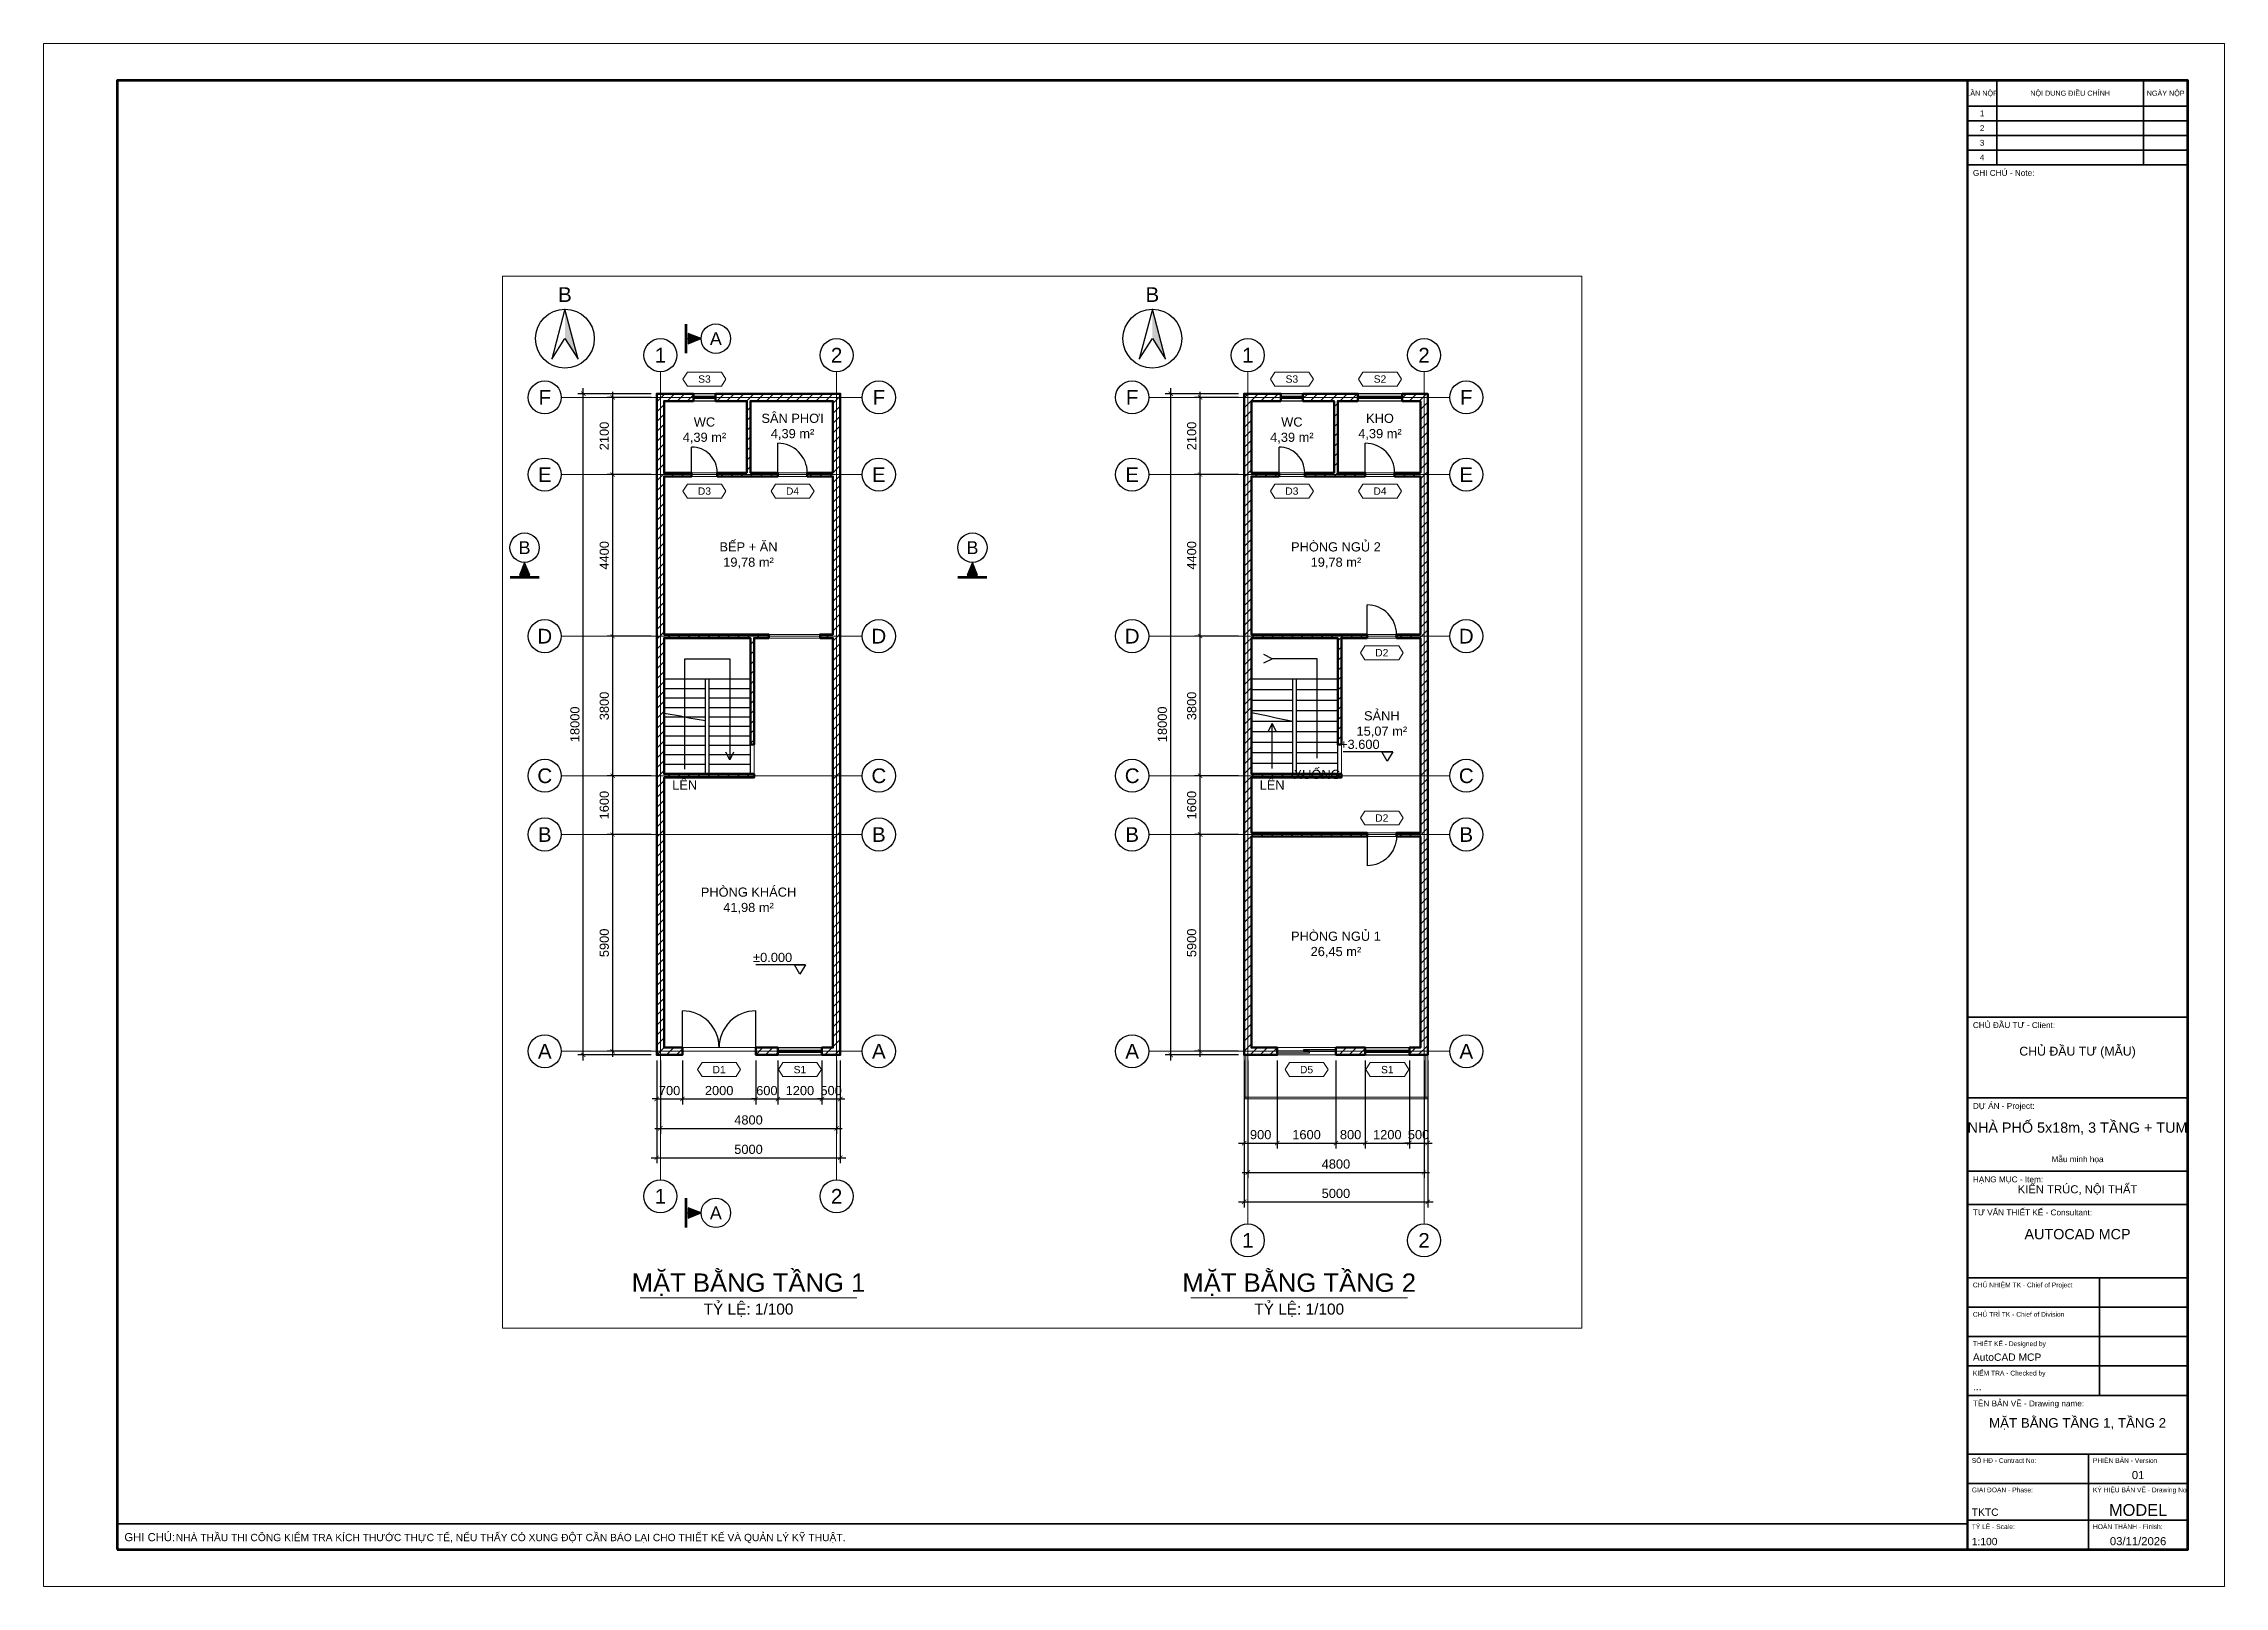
# Paper-space layout 'KT-01' of a CAD drawing. Header units: millimetres. Extents: x 0 to 594, y 0 to 420.
# The model-space entities are those that its viewports show. They can reach past a viewport. Long polylines and large blocks are cut down to what shows.
import ezdxf
from ezdxf.enums import TextEntityAlignment as Align

# ---------------------------------------------------------------- set-up
doc = ezdxf.new("R2010")
doc.units = ezdxf.units.MM
doc.header["$LTSCALE"] = 40
doc.linetypes.add('CENTER', pattern=[50.8, 31.75, -6.35, 6.35, -6.35])
doc.linetypes.add('HIDDEN', pattern=[9.525, 6.35, -3.175])
for name, color, linetype, lineweight in [('A-ANNO-DIMS', 1, 'Continuous', 18), ('A-ANNO-ROOM', 7, 'Continuous', 25), ('A-ANNO-SYMB', 7, 'Continuous', 25), ('A-ANNO-TEXT', 7, 'Continuous', 18), ('A-ANNO-TTLB', 7, 'Continuous', 35), ('A-DOOR', 3, 'Continuous', 25), ('A-FLOR-LEVL', 8, 'Continuous', 18), ('A-FLOR-STRS', 6, 'Continuous', 25), ('A-GLAZ', 4, 'Continuous', 25), ('A-OPEN', 8, 'HIDDEN', 18), ('A-WALL', 7, 'Continuous', 50), ('A-WALL-PATT', 8, 'Continuous', 9), ('S-GRID', 1, 'CENTER', 18), ('S-GRID-IDEN', 7, 'Continuous', 25)]:
    doc.layers.add(name, color=color, linetype=linetype, lineweight=lineweight)
doc.layers.add('A-ANNO-VPRT', color=8, linetype='Continuous', lineweight=9, plot=False)
doc.layers.add('A-AREA', color=30, linetype='Continuous', lineweight=9, plot=False)
doc.styles.add('MCP-ARIAL', font='arial.ttf')
doc.dimstyles.new('MCP-1-100', dxfattribs={"dimscale": 100, "dimtxt": 2.5, "dimasz": 1.2, "dimexe": 1.5, "dimexo": 1.5, "dimgap": 1, "dimtad": 1, "dimdec": 0, "dimdsep": 46, "dimtxsty": 'MCP-ARIAL', "dimblk": 'ARCHTICK', "dimblk1": 'ARCHTICK', "dimblk2": 'ARCHTICK', "dimcen": 0.09, "dimdle": 1.5, "dimclrd": 256, "dimclre": 256, "dimclrt": 256, "dimadec": 0, "dimazin": 0, "dimtfac": 1, "dimtdec": 4, "dimtix": 1, "dimtmove": 2, "dimatfit": 3, "dimfxl": 1, "dimtolj": 1, "dimtzin": 0, "dimarcsym": 0})

psp = doc.layouts.new('KT-01')

msp = doc.modelspace()

# ---------------------------------------------------------------- texts
at = {"layer": 'A-ANNO-ROOM', "char_height": 250, "attachment_point": 5, "style": 'MCP-ARIAL'}
for s, insert in [('WC\\P4,39 m²', (1300, 17000)), ('SÂN PHƠI\\P4,39 m²', (3700, 17100)), ('WC\\P4,39 m²', (17300, 17000)), ('KHO\\P4,39 m²', (19700, 17100)), ('BẾP + ĂN\\P19,78 m²', (2500, 13600)), ('PHÒNG NGỦ 2\\P19,78 m²', (18500, 13600)), ('SẢNH\\P15,07 m²', (19750, 9000)), ('PHÒNG KHÁCH\\P41,98 m²', (2500, 4200)), ('PHÒNG NGỦ 1\\P26,45 m²', (18500, 3000))]:
    msp.add_mtext(s, dxfattribs=dict(at, insert=insert))
at = {"layer": 'A-ANNO-TEXT', "style": 'MCP-ARIAL'}
for s, p in [('XUỐNG', (17987.5, 7636.111111)), ('LÊN', (762.5, 7350)), ('LÊN', (16762.5, 7350))]:
    msp.add_text(s, height=250, dxfattribs=at).set_placement(p, align=Align.MIDDLE_CENTER)
for s, height, p in [('MẶT BẰNG TẦNG 1', 500, (2500, -6450)), ('MẶT BẰNG TẦNG 2', 500, (17500, -6450)), ('TỶ LỆ: 1/100', 300, (2500, -7070)), ('TỶ LỆ: 1/100', 300, (17500, -7070))]:
    msp.add_text(s, height=height, dxfattribs=at).set_placement(p, align=Align.CENTER)

# ---------------------------------------------------------------- blocks, each defined once
blk = doc.blocks.new('MCP_KHUNG_TEN_DOC_A2')
at = {"lineweight": 50}
blk.add_line((524, 10), (524, 410), dxfattribs=at)
for p, q in [((532, 387), (532, 410)), ((572, 387), (572, 410)), ((524, 403), (584, 403)), ((524, 399), (584, 399)), ((524, 395), (584, 395)), ((524, 391), (584, 391)), ((560, 52), (560, 84)), ((524, 76), (584, 76)), ((524, 68), (584, 68)), ((524, 60), (584, 60)), ((557, 28), (557, 36)), ((557, 18), (557, 28)), ((557, 10), (557, 18))]:
    blk.add_line(p, q)
at = {"lineweight": 35}
for p, q in [((524, 387), (584, 387)), ((524, 155), (584, 155)), ((524, 133), (584, 133)), ((524, 113), (584, 113)), ((524, 104), (584, 104)), ((524, 84), (584, 84)), ((524, 52), (584, 52)), ((524, 36), (584, 36)), ((524, 28), (584, 28)), ((524, 18), (584, 18)), ((20, 17), (524, 17))]:
    blk.add_line(p, q, dxfattribs=at)
at = {"lineweight": 9}
blk.add_lwpolyline([(0, 0), (594, 0), (594, 420), (0, 420)], close=True, dxfattribs=at)
at = {"lineweight": 70}
blk.add_lwpolyline([(20, 10), (584, 10), (584, 410), (20, 410)], close=True, dxfattribs=at)
at = {"style": 'MCP-ARIAL'}
for s, height, p in [('LẦN NỘP', 1.4, (528, 405.8)), ('NỘI DUNG ĐIỀU CHỈNH', 1.4, (552, 405.8)), ('NGÀY NỘP', 1.4, (578, 405.8)), ('1', 1.6, (528, 400.2)), ('3', 1.6, (528, 392.2)), ('2', 1.6, (528, 396.2)), ('4', 1.6, (528, 388.2))]:
    blk.add_text(s, height=height, dxfattribs=at).set_placement(p, align=Align.CENTER)
for s, height, p in [('GHI CHÚ - Note:', 1.6, (525.5, 384)), ('CHỦ ĐẦU TƯ - Client:', 1.6, (525.5, 152)), ('DỰ ÁN - Project:', 1.6, (525.5, 130)), ('HẠNG MỤC - Item:', 1.6, (525.5, 110)), ('TƯ VẤN THIẾT KẾ - Consultant:', 1.6, (525.5, 101)), ('CHỦ NHIỆM TK - Chief of Project', 1.3, (525.5, 81.4)), ('CHỦ TRÌ TK - Chief of Division', 1.3, (525.5, 73.4)), ('THIẾT KẾ - Designed by', 1.3, (525.5, 65.4)), ('KIỂM TRA - Checked by', 1.3, (525.5, 57.4)), ('TÊN BẢN VẼ - Drawing name:', 1.6, (525.5, 49)), ('SỐ HĐ - Contract No:', 1.3, (525.2, 33.6)), ('PHIÊN BẢN - Version', 1.3, (558.2, 33.6)), ('GIAI ĐOẠN - Phase:', 1.3, (525.2, 25.6)), ('KÝ HIỆU BẢN VẼ - Drawing No', 1.3, (558.2, 25.6)), ('GHI CHÚ:', 2.2, (22, 12.3)), ('TỶ LỆ - Scale:', 1.3, (525.2, 15.6)), ('HOÀN THÀNH - Finish:', 1.3, (558.2, 15.6))]:
    blk.add_text(s, height=height, dxfattribs=at).set_placement(p)
for tag, height, p in [('CHU_DAU_TU', 2.4, (554, 144.5)), ('DIA_CHI_CDT', 1.6, (554, 135.5)), ('CONG_TRINH', 2.8, (554, 123.5)), ('DIA_DIEM', 1.6, (554, 115.5)), ('HANG_MUC', 2.2, (554, 107)), ('CONG_TY', 2.8, (554, 94.5)), ('DIA_CHI_TV', 1.6, (554, 86.5)), ('TEN_BAN_VE', 2.6, (554, 43.2)), ('TEN_BAN_VE_2', 2.6, (554, 38.6)), ('PHIEN_BAN', 2.2, (570.5, 29.2)), ('SO_BAN_VE', 3.2, (570.5, 19.2)), ('NGAY', 2.2, (570.5, 11.2))]:
    blk.add_attdef(tag, text='', height=height, dxfattribs=at).set_placement(p, align=Align.CENTER)
for tag, p in [('CHU_NHIEM', (525.5, 77.4)), ('CHU_TRI', (525.5, 69.4)), ('THIET_KE', (525.5, 61.4)), ('KIEM_TRA', (525.5, 53.4)), ('SO_HD', (525.2, 29.2)), ('GIAI_DOAN', (525.2, 19.2)), ('GHI_CHU_CHUNG', (36, 12.3)), ('TY_LE', (525.2, 11.2))]:
    blk.add_attdef(tag, p, '', height=2, dxfattribs=at)
blk = doc.blocks.new('MCP_CUA_DI_2C_2000')
for p, q in [((0, 0), (0, 1000)), ((2000, 0), (2000, 1000))]:
    blk.add_line(p, q)
for centre, start, end in [((0, 0), 0.00133, 89.99867), ((2000, 0), 90.00133, 179.99867)]:
    blk.add_arc(centre, 1000, start, end)
at = {"style": 'MCP-ARIAL', "flags": 1}
for tag, p in [('MA', (1000, -100)), ('LOAI', (1000, -220)), ('RONG', (1000, -340))]:
    blk.add_attdef(tag, p, '', height=80, dxfattribs=at)
blk = doc.blocks.new('MCP_THE_LG_3')
blk.add_lwpolyline([(-5.85, 0), (-4.65, 1.9), (4.65, 1.9), (5.85, 0), (4.65, -1.9), (-4.65, -1.9)], close=True)
at = {"style": 'MCP-ARIAL'}
blk.add_attdef('MA', text='', height=2, dxfattribs=at).set_placement((0, 0), align=Align.MIDDLE_CENTER)
blk = doc.blocks.new('MCP_CUA_SO_1200_200')
for p, q in [((0, 200), (1200, 200)), ((0, 125), (1200, 125)), ((0, 75), (1200, 75)), ((0, 0), (1200, 0))]:
    blk.add_line(p, q)
at = {"style": 'MCP-ARIAL', "flags": 1}
for tag, p in [('MA', (600, -100)), ('LOAI', (600, -220)), ('RONG', (600, -340))]:
    blk.add_attdef(tag, p, '', height=80, dxfattribs=at)
blk = doc.blocks.new('MCP_CUA_DI_700')
blk.add_line((0, 0), (0, 700))
blk.add_arc((0, 0), 700, 359.99294, 90.00706)
at = {"style": 'MCP-ARIAL', "flags": 1}
for tag, p in [('MA', (350, -100)), ('LOAI', (350, -220)), ('RONG', (350, -340))]:
    blk.add_attdef(tag, p, '', height=80, dxfattribs=at)
blk = doc.blocks.new('MCP_CUA_DI_800')
blk.add_line((0, 0), (0, 800))
blk.add_arc((0, 0), 800, 359.99644, 90.00356)
at = {"style": 'MCP-ARIAL', "flags": 1}
for tag, p in [('MA', (400, -100)), ('LOAI', (400, -220)), ('RONG', (400, -340))]:
    blk.add_attdef(tag, p, '', height=80, dxfattribs=at)
blk = doc.blocks.new('MCP_CUA_SO_600_200')
for p, q in [((0, 200), (600, 200)), ((0, 125), (600, 125)), ((0, 75), (600, 75)), ((0, 0), (600, 0))]:
    blk.add_line(p, q)
at = {"style": 'MCP-ARIAL', "flags": 1}
for tag, p in [('MA', (300, -100)), ('LOAI', (300, -220)), ('RONG', (300, -340))]:
    blk.add_attdef(tag, p, '', height=80, dxfattribs=at)
blk = doc.blocks.new('_ArchTick')
at = {"color": 0, "linetype": 'ByBlock', "const_width": 0.15}
blk.add_lwpolyline([(-0.5, -0.5), (0.5, 0.5)], dxfattribs=at)
blk = doc.blocks.new('*D15')
at = {"layer": 'A-ANNO-DIMS', "lineweight": -2, "transparency": 16777216}
for p, q in [((0, -150), (0, -1350)), ((700, -150), (700, -1350)), ((0, -1200), (-120, -1200)), ((0, -1200), (700, -1200)), ((700, -1200), (820, -1200))]:
    blk.add_line(p, q, dxfattribs=at)
at = {"layer": 'Defpoints', "color": 0, "transparency": 16777216}
for p in [(0, 0), (700, 0), (700, -1200)]:
    blk.add_point(p, dxfattribs=at)
at = {"layer": 'A-ANNO-DIMS', "lineweight": -2, "transparency": 16777216, "xscale": 120, "yscale": 120, "zscale": 120}
blk.add_blockref('_ArchTick', (0, -1200), dxfattribs=at)
at = {"layer": 'A-ANNO-DIMS', "lineweight": -2, "transparency": 16777216, "xscale": 120, "yscale": 120, "zscale": 120, "rotation": 180}
blk.add_blockref('_ArchTick', (700, -1200), dxfattribs=at)
at = {"layer": 'A-ANNO-DIMS', "transparency": 16777216, "insert": (350, -972), "char_height": 250, "attachment_point": 5, "style": 'MCP-ARIAL'}
blk.add_mtext('\\A1;700', dxfattribs=at)
blk = doc.blocks.new('*D16')
at = {"layer": 'A-ANNO-DIMS', "lineweight": -2, "transparency": 16777216}
for p, q in [((700, -150), (700, -1350)), ((2700, -150), (2700, -1350)), ((550, -1200), (2850, -1200))]:
    blk.add_line(p, q, dxfattribs=at)
at = {"layer": 'Defpoints', "color": 0, "transparency": 16777216}
for p in [(700, 0), (2700, 0), (2700, -1200)]:
    blk.add_point(p, dxfattribs=at)
at = {"layer": 'A-ANNO-DIMS', "lineweight": -2, "transparency": 16777216, "xscale": 120, "yscale": 120, "zscale": 120, "rotation": 180}
blk.add_blockref('_ArchTick', (700, -1200), dxfattribs=at)
at = {"layer": 'A-ANNO-DIMS', "lineweight": -2, "transparency": 16777216, "xscale": 120, "yscale": 120, "zscale": 120}
blk.add_blockref('_ArchTick', (2700, -1200), dxfattribs=at)
at = {"layer": 'A-ANNO-DIMS', "transparency": 16777216, "insert": (1700, -972), "char_height": 250, "attachment_point": 5, "style": 'MCP-ARIAL'}
blk.add_mtext('\\A1;2000', dxfattribs=at)
blk = doc.blocks.new('*D17')
at = {"layer": 'A-ANNO-DIMS', "lineweight": -2, "transparency": 16777216}
for p, q in [((2700, -150), (2700, -1350)), ((3300, -150), (3300, -1350)), ((2700, -1200), (2580, -1200)), ((2700, -1200), (3300, -1200)), ((3300, -1200), (3420, -1200))]:
    blk.add_line(p, q, dxfattribs=at)
at = {"layer": 'Defpoints', "color": 0, "transparency": 16777216}
for p in [(2700, 0), (3300, 0), (3300, -1200)]:
    blk.add_point(p, dxfattribs=at)
at = {"layer": 'A-ANNO-DIMS', "lineweight": -2, "transparency": 16777216, "xscale": 120, "yscale": 120, "zscale": 120}
blk.add_blockref('_ArchTick', (2700, -1200), dxfattribs=at)
at = {"layer": 'A-ANNO-DIMS', "lineweight": -2, "transparency": 16777216, "xscale": 120, "yscale": 120, "zscale": 120, "rotation": 180}
blk.add_blockref('_ArchTick', (3300, -1200), dxfattribs=at)
at = {"layer": 'A-ANNO-DIMS', "transparency": 16777216, "insert": (3000, -972), "char_height": 250, "attachment_point": 5, "style": 'MCP-ARIAL'}
blk.add_mtext('\\A1;600', dxfattribs=at)
blk = doc.blocks.new('*D18')
at = {"layer": 'A-ANNO-DIMS', "lineweight": -2, "transparency": 16777216}
for p, q in [((3300, -150), (3300, -1350)), ((4500, -150), (4500, -1350)), ((3150, -1200), (4650, -1200))]:
    blk.add_line(p, q, dxfattribs=at)
at = {"layer": 'Defpoints', "color": 0, "transparency": 16777216}
for p in [(3300, 0), (4500, 0), (4500, -1200)]:
    blk.add_point(p, dxfattribs=at)
at = {"layer": 'A-ANNO-DIMS', "lineweight": -2, "transparency": 16777216, "xscale": 120, "yscale": 120, "zscale": 120, "rotation": 180}
blk.add_blockref('_ArchTick', (3300, -1200), dxfattribs=at)
at = {"layer": 'A-ANNO-DIMS', "lineweight": -2, "transparency": 16777216, "xscale": 120, "yscale": 120, "zscale": 120}
blk.add_blockref('_ArchTick', (4500, -1200), dxfattribs=at)
at = {"layer": 'A-ANNO-DIMS', "transparency": 16777216, "insert": (3900, -972), "char_height": 250, "attachment_point": 5, "style": 'MCP-ARIAL'}
blk.add_mtext('\\A1;1200', dxfattribs=at)
blk = doc.blocks.new('*D19')
at = {"layer": 'A-ANNO-DIMS', "lineweight": -2, "transparency": 16777216}
for p, q in [((4500, -150), (4500, -1350)), ((5000, -150), (5000, -1350)), ((4500, -1200), (4380, -1200)), ((4500, -1200), (5000, -1200)), ((5000, -1200), (5120, -1200))]:
    blk.add_line(p, q, dxfattribs=at)
at = {"layer": 'Defpoints', "color": 0, "transparency": 16777216}
for p in [(4500, 0), (5000, 0), (5000, -1200)]:
    blk.add_point(p, dxfattribs=at)
at = {"layer": 'A-ANNO-DIMS', "lineweight": -2, "transparency": 16777216, "xscale": 120, "yscale": 120, "zscale": 120}
blk.add_blockref('_ArchTick', (4500, -1200), dxfattribs=at)
at = {"layer": 'A-ANNO-DIMS', "lineweight": -2, "transparency": 16777216, "xscale": 120, "yscale": 120, "zscale": 120, "rotation": 180}
blk.add_blockref('_ArchTick', (5000, -1200), dxfattribs=at)
at = {"layer": 'A-ANNO-DIMS', "transparency": 16777216, "insert": (4750, -972), "char_height": 250, "attachment_point": 5, "style": 'MCP-ARIAL'}
blk.add_mtext('\\A1;500', dxfattribs=at)
blk = doc.blocks.new('*D20')
at = {"layer": 'A-ANNO-DIMS', "lineweight": -2, "transparency": 16777216}
for p, q in [((100, -150), (100, -2150)), ((4900, -150), (4900, -2150)), ((-50, -2000), (5050, -2000))]:
    blk.add_line(p, q, dxfattribs=at)
at = {"layer": 'Defpoints', "color": 0, "transparency": 16777216}
for p in [(100, 0), (4900, 0), (4900, -2000)]:
    blk.add_point(p, dxfattribs=at)
at = {"layer": 'A-ANNO-DIMS', "lineweight": -2, "transparency": 16777216, "xscale": 120, "yscale": 120, "zscale": 120, "rotation": 180}
blk.add_blockref('_ArchTick', (100, -2000), dxfattribs=at)
at = {"layer": 'A-ANNO-DIMS', "lineweight": -2, "transparency": 16777216, "xscale": 120, "yscale": 120, "zscale": 120}
blk.add_blockref('_ArchTick', (4900, -2000), dxfattribs=at)
at = {"layer": 'A-ANNO-DIMS', "transparency": 16777216, "insert": (2500, -1772), "char_height": 250, "attachment_point": 5, "style": 'MCP-ARIAL'}
blk.add_mtext('\\A1;4800', dxfattribs=at)
blk = doc.blocks.new('*D21')
at = {"layer": 'A-ANNO-DIMS', "lineweight": -2, "transparency": 16777216}
for p, q in [((0, -150), (0, -2950)), ((5000, -150), (5000, -2950)), ((-150, -2800), (5150, -2800))]:
    blk.add_line(p, q, dxfattribs=at)
at = {"layer": 'Defpoints', "color": 0, "transparency": 16777216}
for p in [(0, 0), (5000, 0), (5000, -2800)]:
    blk.add_point(p, dxfattribs=at)
at = {"layer": 'A-ANNO-DIMS', "lineweight": -2, "transparency": 16777216, "xscale": 120, "yscale": 120, "zscale": 120, "rotation": 180}
blk.add_blockref('_ArchTick', (0, -2800), dxfattribs=at)
at = {"layer": 'A-ANNO-DIMS', "lineweight": -2, "transparency": 16777216, "xscale": 120, "yscale": 120, "zscale": 120}
blk.add_blockref('_ArchTick', (5000, -2800), dxfattribs=at)
at = {"layer": 'A-ANNO-DIMS', "transparency": 16777216, "insert": (2500, -2572), "char_height": 250, "attachment_point": 5, "style": 'MCP-ARIAL'}
blk.add_mtext('\\A1;5000', dxfattribs=at)
blk = doc.blocks.new('*D22')
at = {"layer": 'A-ANNO-DIMS', "lineweight": -2, "transparency": 16777216}
for p, q in [((-150, 6000), (-1350, 6000)), ((-1200, -50), (-1200, 6150)), ((-150, 100), (-1350, 100))]:
    blk.add_line(p, q, dxfattribs=at)
at = {"layer": 'Defpoints', "color": 0, "transparency": 16777216}
for p in [(-1200, 6000), (0, 6000), (0, 100)]:
    blk.add_point(p, dxfattribs=at)
at = {"layer": 'A-ANNO-DIMS', "lineweight": -2, "transparency": 16777216, "xscale": 120, "yscale": 120, "zscale": 120}
for p, rotation in [((-1200, 6000), 90), ((-1200, 100), 270)]:
    blk.add_blockref('_ArchTick', p, dxfattribs=dict(at, rotation=rotation))
at = {"layer": 'A-ANNO-DIMS', "transparency": 16777216, "insert": (-1428, 3050), "char_height": 250, "attachment_point": 5, "rotation": 90, "style": 'MCP-ARIAL'}
blk.add_mtext('\\A1;5900', dxfattribs=at)
blk = doc.blocks.new('*D23')
at = {"layer": 'A-ANNO-DIMS', "lineweight": -2, "transparency": 16777216}
for p, q in [((-1200, 5850), (-1200, 7750)), ((-150, 7600), (-1350, 7600)), ((-150, 6000), (-1350, 6000))]:
    blk.add_line(p, q, dxfattribs=at)
at = {"layer": 'Defpoints', "color": 0, "transparency": 16777216}
for p in [(-1200, 7600), (0, 7600), (0, 6000)]:
    blk.add_point(p, dxfattribs=at)
at = {"layer": 'A-ANNO-DIMS', "lineweight": -2, "transparency": 16777216, "xscale": 120, "yscale": 120, "zscale": 120}
for p, rotation in [((-1200, 7600), 90), ((-1200, 6000), 270)]:
    blk.add_blockref('_ArchTick', p, dxfattribs=dict(at, rotation=rotation))
at = {"layer": 'A-ANNO-DIMS', "transparency": 16777216, "insert": (-1428, 6800), "char_height": 250, "attachment_point": 5, "rotation": 90, "style": 'MCP-ARIAL'}
blk.add_mtext('\\A1;1600', dxfattribs=at)
blk = doc.blocks.new('*D24')
at = {"layer": 'A-ANNO-DIMS', "lineweight": -2, "transparency": 16777216}
for p, q in [((-150, 11400), (-1350, 11400)), ((-1200, 7450), (-1200, 11550)), ((-150, 7600), (-1350, 7600))]:
    blk.add_line(p, q, dxfattribs=at)
at = {"layer": 'Defpoints', "color": 0, "transparency": 16777216}
for p in [(-1200, 11400), (0, 11400), (0, 7600)]:
    blk.add_point(p, dxfattribs=at)
at = {"layer": 'A-ANNO-DIMS', "lineweight": -2, "transparency": 16777216, "xscale": 120, "yscale": 120, "zscale": 120}
for p, rotation in [((-1200, 11400), 90), ((-1200, 7600), 270)]:
    blk.add_blockref('_ArchTick', p, dxfattribs=dict(at, rotation=rotation))
at = {"layer": 'A-ANNO-DIMS', "transparency": 16777216, "insert": (-1428, 9500), "char_height": 250, "attachment_point": 5, "rotation": 90, "style": 'MCP-ARIAL'}
blk.add_mtext('\\A1;3800', dxfattribs=at)
blk = doc.blocks.new('*D25')
at = {"layer": 'A-ANNO-DIMS', "lineweight": -2, "transparency": 16777216}
for p, q in [((-150, 15800), (-1350, 15800)), ((-1200, 11250), (-1200, 15950)), ((-150, 11400), (-1350, 11400))]:
    blk.add_line(p, q, dxfattribs=at)
at = {"layer": 'Defpoints', "color": 0, "transparency": 16777216}
for p in [(-1200, 15800), (0, 15800), (0, 11400)]:
    blk.add_point(p, dxfattribs=at)
at = {"layer": 'A-ANNO-DIMS', "lineweight": -2, "transparency": 16777216, "xscale": 120, "yscale": 120, "zscale": 120}
for p, rotation in [((-1200, 15800), 90), ((-1200, 11400), 270)]:
    blk.add_blockref('_ArchTick', p, dxfattribs=dict(at, rotation=rotation))
at = {"layer": 'A-ANNO-DIMS', "transparency": 16777216, "insert": (-1428, 13600), "char_height": 250, "attachment_point": 5, "rotation": 90, "style": 'MCP-ARIAL'}
blk.add_mtext('\\A1;4400', dxfattribs=at)
blk = doc.blocks.new('*D26')
at = {"layer": 'A-ANNO-DIMS', "lineweight": -2, "transparency": 16777216}
for p, q in [((-150, 17900), (-1350, 17900)), ((-1200, 15650), (-1200, 18050)), ((-150, 15800), (-1350, 15800))]:
    blk.add_line(p, q, dxfattribs=at)
at = {"layer": 'Defpoints', "color": 0, "transparency": 16777216}
for p in [(-1200, 17900), (0, 17900), (0, 15800)]:
    blk.add_point(p, dxfattribs=at)
at = {"layer": 'A-ANNO-DIMS', "lineweight": -2, "transparency": 16777216, "xscale": 120, "yscale": 120, "zscale": 120}
for p, rotation in [((-1200, 17900), 90), ((-1200, 15800), 270)]:
    blk.add_blockref('_ArchTick', p, dxfattribs=dict(at, rotation=rotation))
at = {"layer": 'A-ANNO-DIMS', "transparency": 16777216, "insert": (-1428, 16850), "char_height": 250, "attachment_point": 5, "rotation": 90, "style": 'MCP-ARIAL'}
blk.add_mtext('\\A1;2100', dxfattribs=at)
blk = doc.blocks.new('*D27')
at = {"layer": 'A-ANNO-DIMS', "lineweight": -2, "transparency": 16777216}
for p, q in [((-150, 18000), (-2150, 18000)), ((-2000, -150), (-2000, 18150)), ((-150, 0), (-2150, 0))]:
    blk.add_line(p, q, dxfattribs=at)
at = {"layer": 'Defpoints', "color": 0, "transparency": 16777216}
for p in [(-2000, 18000), (0, 18000), (0, 0)]:
    blk.add_point(p, dxfattribs=at)
at = {"layer": 'A-ANNO-DIMS', "lineweight": -2, "transparency": 16777216, "xscale": 120, "yscale": 120, "zscale": 120}
for p, rotation in [((-2000, 18000), 90), ((-2000, 0), 270)]:
    blk.add_blockref('_ArchTick', p, dxfattribs=dict(at, rotation=rotation))
at = {"layer": 'A-ANNO-DIMS', "transparency": 16777216, "insert": (-2228, 9000), "char_height": 250, "attachment_point": 5, "rotation": 90, "style": 'MCP-ARIAL'}
blk.add_mtext('\\A1;18000', dxfattribs=at)
blk = doc.blocks.new('MCP_TRUC')
blk.add_circle((0, 0), 4.5)
at = {"style": 'MCP-ARIAL'}
blk.add_attdef('SO', text='', height=4, dxfattribs=at).set_placement((0, 0), align=Align.MIDDLE_CENTER)
blk = doc.blocks.new('MCP_COTE_TRAI')
blk.add_line((1.5, 2.55), (-12, 2.55))
blk.add_lwpolyline([(0, 0), (-1.5, 2.55), (1.5, 2.55)], close=True)
at = {"style": 'MCP-ARIAL'}
blk.add_attdef('COTE', text='', height=2.5, dxfattribs=at).set_placement((-2.1, 3.3), align=Align.RIGHT)
blk = doc.blocks.new('MCP_MUI_TEN')
blk.add_hatch(color=256).paths.add_polyline_path([(3.5, 0), (0, 1.4), (0, -1.4)], flags=16)
blk.add_lwpolyline([(3.5, 0), (0, 1.4), (0, -1.4)], close=True)
blk = doc.blocks.new('MCP_MAT_CAT')
blk.add_circle((0, 0), 4)
at = {"style": 'MCP-ARIAL'}
blk.add_attdef('TEN', text='', height=3.5, dxfattribs=at).set_placement((0, 0), align=Align.MIDDLE_CENTER)
blk = doc.blocks.new('MCP_HUONG_BAC')
blk.add_hatch(color=256).paths.add_polyline_path([(0, 8), (0, 0), (3.6, -5.6)], flags=16)
blk.add_lwpolyline([(0, 8), (-3.6, -5.6), (0, 0), (3.6, -5.6)], close=True)
blk.add_circle((0, 0), 8)
at = {"style": 'MCP-ARIAL'}
blk.add_attdef('KY_HIEU', text='', height=4, dxfattribs=at).set_placement((0, 12), align=Align.MIDDLE_CENTER)
blk = doc.blocks.new('MCP_CUA_LUA_1600_200')
for points in [[(0, 60), (880, 60), (880, 100), (0, 100)], [(720, 100), (1600, 100), (1600, 140), (720, 140)]]:
    blk.add_lwpolyline(points, close=True)
at = {"style": 'MCP-ARIAL', "flags": 1}
for tag, p in [('MA', (800, -100)), ('LOAI', (800, -220)), ('RONG', (800, -340))]:
    blk.add_attdef(tag, p, '', height=80, dxfattribs=at)
blk = doc.blocks.new('*D28')
at = {"layer": 'A-ANNO-DIMS', "lineweight": -2, "transparency": 16777216}
for p, q in [((16000, -150), (16000, -2550)), ((16900, -150), (16900, -2550)), ((15850, -2400), (17050, -2400))]:
    blk.add_line(p, q, dxfattribs=at)
at = {"layer": 'Defpoints', "color": 0, "transparency": 16777216}
for p in [(16000, 0), (16900, 0), (16900, -2400)]:
    blk.add_point(p, dxfattribs=at)
at = {"layer": 'A-ANNO-DIMS', "lineweight": -2, "transparency": 16777216, "xscale": 120, "yscale": 120, "zscale": 120, "rotation": 180}
blk.add_blockref('_ArchTick', (16000, -2400), dxfattribs=at)
at = {"layer": 'A-ANNO-DIMS', "lineweight": -2, "transparency": 16777216, "xscale": 120, "yscale": 120, "zscale": 120}
blk.add_blockref('_ArchTick', (16900, -2400), dxfattribs=at)
at = {"layer": 'A-ANNO-DIMS', "transparency": 16777216, "insert": (16450, -2172), "char_height": 250, "attachment_point": 5, "style": 'MCP-ARIAL'}
blk.add_mtext('\\A1;900', dxfattribs=at)
blk = doc.blocks.new('*D29')
at = {"layer": 'A-ANNO-DIMS', "lineweight": -2, "transparency": 16777216}
for p, q in [((16900, -150), (16900, -2550)), ((18500, -150), (18500, -2550)), ((16750, -2400), (18650, -2400))]:
    blk.add_line(p, q, dxfattribs=at)
at = {"layer": 'Defpoints', "color": 0, "transparency": 16777216}
for p in [(16900, 0), (18500, 0), (18500, -2400)]:
    blk.add_point(p, dxfattribs=at)
at = {"layer": 'A-ANNO-DIMS', "lineweight": -2, "transparency": 16777216, "xscale": 120, "yscale": 120, "zscale": 120, "rotation": 180}
blk.add_blockref('_ArchTick', (16900, -2400), dxfattribs=at)
at = {"layer": 'A-ANNO-DIMS', "lineweight": -2, "transparency": 16777216, "xscale": 120, "yscale": 120, "zscale": 120}
blk.add_blockref('_ArchTick', (18500, -2400), dxfattribs=at)
at = {"layer": 'A-ANNO-DIMS', "transparency": 16777216, "insert": (17700, -2172), "char_height": 250, "attachment_point": 5, "style": 'MCP-ARIAL'}
blk.add_mtext('\\A1;1600', dxfattribs=at)
blk = doc.blocks.new('*D30')
at = {"layer": 'A-ANNO-DIMS', "lineweight": -2, "transparency": 16777216}
for p, q in [((18500, -150), (18500, -2550)), ((19300, -150), (19300, -2550)), ((18350, -2400), (19450, -2400))]:
    blk.add_line(p, q, dxfattribs=at)
at = {"layer": 'Defpoints', "color": 0, "transparency": 16777216}
for p in [(18500, 0), (19300, 0), (19300, -2400)]:
    blk.add_point(p, dxfattribs=at)
at = {"layer": 'A-ANNO-DIMS', "lineweight": -2, "transparency": 16777216, "xscale": 120, "yscale": 120, "zscale": 120, "rotation": 180}
blk.add_blockref('_ArchTick', (18500, -2400), dxfattribs=at)
at = {"layer": 'A-ANNO-DIMS', "lineweight": -2, "transparency": 16777216, "xscale": 120, "yscale": 120, "zscale": 120}
blk.add_blockref('_ArchTick', (19300, -2400), dxfattribs=at)
at = {"layer": 'A-ANNO-DIMS', "transparency": 16777216, "insert": (18900, -2172), "char_height": 250, "attachment_point": 5, "style": 'MCP-ARIAL'}
blk.add_mtext('\\A1;800', dxfattribs=at)
blk = doc.blocks.new('*D31')
at = {"layer": 'A-ANNO-DIMS', "lineweight": -2, "transparency": 16777216}
for p, q in [((19300, -150), (19300, -2550)), ((20500, -150), (20500, -2550)), ((19150, -2400), (20650, -2400))]:
    blk.add_line(p, q, dxfattribs=at)
at = {"layer": 'Defpoints', "color": 0, "transparency": 16777216}
for p in [(19300, 0), (20500, 0), (20500, -2400)]:
    blk.add_point(p, dxfattribs=at)
at = {"layer": 'A-ANNO-DIMS', "lineweight": -2, "transparency": 16777216, "xscale": 120, "yscale": 120, "zscale": 120, "rotation": 180}
blk.add_blockref('_ArchTick', (19300, -2400), dxfattribs=at)
at = {"layer": 'A-ANNO-DIMS', "lineweight": -2, "transparency": 16777216, "xscale": 120, "yscale": 120, "zscale": 120}
blk.add_blockref('_ArchTick', (20500, -2400), dxfattribs=at)
at = {"layer": 'A-ANNO-DIMS', "transparency": 16777216, "insert": (19900, -2172), "char_height": 250, "attachment_point": 5, "style": 'MCP-ARIAL'}
blk.add_mtext('\\A1;1200', dxfattribs=at)
blk = doc.blocks.new('*D32')
at = {"layer": 'A-ANNO-DIMS', "lineweight": -2, "transparency": 16777216}
for p, q in [((20500, -150), (20500, -2550)), ((21000, -150), (21000, -2550)), ((20500, -2400), (20380, -2400)), ((20500, -2400), (21000, -2400)), ((21000, -2400), (21120, -2400))]:
    blk.add_line(p, q, dxfattribs=at)
at = {"layer": 'Defpoints', "color": 0, "transparency": 16777216}
for p in [(20500, 0), (21000, 0), (21000, -2400)]:
    blk.add_point(p, dxfattribs=at)
at = {"layer": 'A-ANNO-DIMS', "lineweight": -2, "transparency": 16777216, "xscale": 120, "yscale": 120, "zscale": 120}
blk.add_blockref('_ArchTick', (20500, -2400), dxfattribs=at)
at = {"layer": 'A-ANNO-DIMS', "lineweight": -2, "transparency": 16777216, "xscale": 120, "yscale": 120, "zscale": 120, "rotation": 180}
blk.add_blockref('_ArchTick', (21000, -2400), dxfattribs=at)
at = {"layer": 'A-ANNO-DIMS', "transparency": 16777216, "insert": (20750, -2172), "char_height": 250, "attachment_point": 5, "style": 'MCP-ARIAL'}
blk.add_mtext('\\A1;500', dxfattribs=at)
blk = doc.blocks.new('*D33')
at = {"layer": 'A-ANNO-DIMS', "lineweight": -2, "transparency": 16777216}
for p, q in [((16100, -150), (16100, -3350)), ((20900, -150), (20900, -3350)), ((15950, -3200), (21050, -3200))]:
    blk.add_line(p, q, dxfattribs=at)
at = {"layer": 'Defpoints', "color": 0, "transparency": 16777216}
for p in [(16100, 0), (20900, 0), (20900, -3200)]:
    blk.add_point(p, dxfattribs=at)
at = {"layer": 'A-ANNO-DIMS', "lineweight": -2, "transparency": 16777216, "xscale": 120, "yscale": 120, "zscale": 120, "rotation": 180}
blk.add_blockref('_ArchTick', (16100, -3200), dxfattribs=at)
at = {"layer": 'A-ANNO-DIMS', "lineweight": -2, "transparency": 16777216, "xscale": 120, "yscale": 120, "zscale": 120}
blk.add_blockref('_ArchTick', (20900, -3200), dxfattribs=at)
at = {"layer": 'A-ANNO-DIMS', "transparency": 16777216, "insert": (18500, -2972), "char_height": 250, "attachment_point": 5, "style": 'MCP-ARIAL'}
blk.add_mtext('\\A1;4800', dxfattribs=at)
blk = doc.blocks.new('*D34')
at = {"layer": 'A-ANNO-DIMS', "lineweight": -2, "transparency": 16777216}
for p, q in [((16000, -150), (16000, -4150)), ((21000, -150), (21000, -4150)), ((15850, -4000), (21150, -4000))]:
    blk.add_line(p, q, dxfattribs=at)
at = {"layer": 'Defpoints', "color": 0, "transparency": 16777216}
for p in [(16000, 0), (21000, 0), (21000, -4000)]:
    blk.add_point(p, dxfattribs=at)
at = {"layer": 'A-ANNO-DIMS', "lineweight": -2, "transparency": 16777216, "xscale": 120, "yscale": 120, "zscale": 120, "rotation": 180}
blk.add_blockref('_ArchTick', (16000, -4000), dxfattribs=at)
at = {"layer": 'A-ANNO-DIMS', "lineweight": -2, "transparency": 16777216, "xscale": 120, "yscale": 120, "zscale": 120}
blk.add_blockref('_ArchTick', (21000, -4000), dxfattribs=at)
at = {"layer": 'A-ANNO-DIMS', "transparency": 16777216, "insert": (18500, -3772), "char_height": 250, "attachment_point": 5, "style": 'MCP-ARIAL'}
blk.add_mtext('\\A1;5000', dxfattribs=at)
blk = doc.blocks.new('*D35')
at = {"layer": 'A-ANNO-DIMS', "lineweight": -2, "transparency": 16777216}
for p, q in [((15850, 6000), (14650, 6000)), ((14800, -50), (14800, 6150)), ((15850, 100), (14650, 100))]:
    blk.add_line(p, q, dxfattribs=at)
at = {"layer": 'Defpoints', "color": 0, "transparency": 16777216}
for p in [(14800, 6000), (16000, 6000), (16000, 100)]:
    blk.add_point(p, dxfattribs=at)
at = {"layer": 'A-ANNO-DIMS', "lineweight": -2, "transparency": 16777216, "xscale": 120, "yscale": 120, "zscale": 120}
for p, rotation in [((14800, 6000), 90), ((14800, 100), 270)]:
    blk.add_blockref('_ArchTick', p, dxfattribs=dict(at, rotation=rotation))
at = {"layer": 'A-ANNO-DIMS', "transparency": 16777216, "insert": (14572, 3050), "char_height": 250, "attachment_point": 5, "rotation": 90, "style": 'MCP-ARIAL'}
blk.add_mtext('\\A1;5900', dxfattribs=at)
blk = doc.blocks.new('*D36')
at = {"layer": 'A-ANNO-DIMS', "lineweight": -2, "transparency": 16777216}
for p, q in [((14800, 5850), (14800, 7750)), ((15850, 7600), (14650, 7600)), ((15850, 6000), (14650, 6000))]:
    blk.add_line(p, q, dxfattribs=at)
at = {"layer": 'Defpoints', "color": 0, "transparency": 16777216}
for p in [(14800, 7600), (16000, 7600), (16000, 6000)]:
    blk.add_point(p, dxfattribs=at)
at = {"layer": 'A-ANNO-DIMS', "lineweight": -2, "transparency": 16777216, "xscale": 120, "yscale": 120, "zscale": 120}
for p, rotation in [((14800, 7600), 90), ((14800, 6000), 270)]:
    blk.add_blockref('_ArchTick', p, dxfattribs=dict(at, rotation=rotation))
at = {"layer": 'A-ANNO-DIMS', "transparency": 16777216, "insert": (14572, 6800), "char_height": 250, "attachment_point": 5, "rotation": 90, "style": 'MCP-ARIAL'}
blk.add_mtext('\\A1;1600', dxfattribs=at)
blk = doc.blocks.new('*D37')
at = {"layer": 'A-ANNO-DIMS', "lineweight": -2, "transparency": 16777216}
for p, q in [((15850, 11400), (14650, 11400)), ((14800, 7450), (14800, 11550)), ((15850, 7600), (14650, 7600))]:
    blk.add_line(p, q, dxfattribs=at)
at = {"layer": 'Defpoints', "color": 0, "transparency": 16777216}
for p in [(14800, 11400), (16000, 11400), (16000, 7600)]:
    blk.add_point(p, dxfattribs=at)
at = {"layer": 'A-ANNO-DIMS', "lineweight": -2, "transparency": 16777216, "xscale": 120, "yscale": 120, "zscale": 120}
for p, rotation in [((14800, 11400), 90), ((14800, 7600), 270)]:
    blk.add_blockref('_ArchTick', p, dxfattribs=dict(at, rotation=rotation))
at = {"layer": 'A-ANNO-DIMS', "transparency": 16777216, "insert": (14572, 9500), "char_height": 250, "attachment_point": 5, "rotation": 90, "style": 'MCP-ARIAL'}
blk.add_mtext('\\A1;3800', dxfattribs=at)
blk = doc.blocks.new('*D38')
at = {"layer": 'A-ANNO-DIMS', "lineweight": -2, "transparency": 16777216}
for p, q in [((15850, 15800), (14650, 15800)), ((14800, 11250), (14800, 15950)), ((15850, 11400), (14650, 11400))]:
    blk.add_line(p, q, dxfattribs=at)
at = {"layer": 'Defpoints', "color": 0, "transparency": 16777216}
for p in [(14800, 15800), (16000, 15800), (16000, 11400)]:
    blk.add_point(p, dxfattribs=at)
at = {"layer": 'A-ANNO-DIMS', "lineweight": -2, "transparency": 16777216, "xscale": 120, "yscale": 120, "zscale": 120}
for p, rotation in [((14800, 15800), 90), ((14800, 11400), 270)]:
    blk.add_blockref('_ArchTick', p, dxfattribs=dict(at, rotation=rotation))
at = {"layer": 'A-ANNO-DIMS', "transparency": 16777216, "insert": (14572, 13600), "char_height": 250, "attachment_point": 5, "rotation": 90, "style": 'MCP-ARIAL'}
blk.add_mtext('\\A1;4400', dxfattribs=at)
blk = doc.blocks.new('*D39')
at = {"layer": 'A-ANNO-DIMS', "lineweight": -2, "transparency": 16777216}
for p, q in [((15850, 17900), (14650, 17900)), ((14800, 15650), (14800, 18050)), ((15850, 15800), (14650, 15800))]:
    blk.add_line(p, q, dxfattribs=at)
at = {"layer": 'Defpoints', "color": 0, "transparency": 16777216}
for p in [(14800, 17900), (16000, 17900), (16000, 15800)]:
    blk.add_point(p, dxfattribs=at)
at = {"layer": 'A-ANNO-DIMS', "lineweight": -2, "transparency": 16777216, "xscale": 120, "yscale": 120, "zscale": 120}
for p, rotation in [((14800, 17900), 90), ((14800, 15800), 270)]:
    blk.add_blockref('_ArchTick', p, dxfattribs=dict(at, rotation=rotation))
at = {"layer": 'A-ANNO-DIMS', "transparency": 16777216, "insert": (14572, 16850), "char_height": 250, "attachment_point": 5, "rotation": 90, "style": 'MCP-ARIAL'}
blk.add_mtext('\\A1;2100', dxfattribs=at)
blk = doc.blocks.new('*D40')
at = {"layer": 'A-ANNO-DIMS', "lineweight": -2, "transparency": 16777216}
for p, q in [((15850, 18000), (13850, 18000)), ((14000, -150), (14000, 18150)), ((15850, 0), (13850, 0))]:
    blk.add_line(p, q, dxfattribs=at)
at = {"layer": 'Defpoints', "color": 0, "transparency": 16777216}
for p in [(14000, 18000), (16000, 18000), (16000, 0)]:
    blk.add_point(p, dxfattribs=at)
at = {"layer": 'A-ANNO-DIMS', "lineweight": -2, "transparency": 16777216, "xscale": 120, "yscale": 120, "zscale": 120}
for p, rotation in [((14000, 18000), 90), ((14000, 0), 270)]:
    blk.add_blockref('_ArchTick', p, dxfattribs=dict(at, rotation=rotation))
at = {"layer": 'A-ANNO-DIMS', "transparency": 16777216, "insert": (13772, 9000), "char_height": 250, "attachment_point": 5, "rotation": 90, "style": 'MCP-ARIAL'}
blk.add_mtext('\\A1;18000', dxfattribs=at)

# ---------------------------------------------------------------- dimensions: what is measured, and where the dimension line sits
at = {"layer": 'A-ANNO-DIMS'}
for base, p1, p2, picture, middle in [((-2000, 18000), (0, 0), (0, 18000), '*D27', (-2227.643247, 9000)), ((-1200, 17900), (0, 15800), (0, 17900), '*D26', (-1427.643247, 16850)), ((14000, 18000), (16000, 0), (16000, 18000), '*D40', (13772.356753, 9000)), ((14800, 17900), (16000, 15800), (16000, 17900), '*D39', (14572.356753, 16850)), ((-1200, 15800), (0, 11400), (0, 15800), '*D25', (-1427.643247, 13600)), ((14800, 15800), (16000, 11400), (16000, 15800), '*D38', (14572.356753, 13600)), ((-1200, 11400), (0, 7600), (0, 11400), '*D24', (-1427.728513, 9500)), ((14800, 11400), (16000, 7600), (16000, 11400), '*D37', (14572.271487, 9500)), ((-1200, 7600), (0, 6000), (0, 7600), '*D23', (-1427.643247, 6800)), ((14800, 7600), (16000, 6000), (16000, 7600), '*D36', (14572.356753, 6800)), ((-1200, 6000), (0, 100), (0, 6000), '*D22', (-1427.643247, 3050)), ((14800, 6000), (16000, 100), (16000, 6000), '*D35', (14572.356753, 3050))]:
    dim = msp.add_linear_dim(base=base, p1=p1, p2=p2, angle=90, dimstyle='MCP-1-100', dxfattribs=at)
    dim.commit()
    dim.dimension.update_dxf_attribs({"geometry": picture, "text_midpoint": middle})
for base, p1, p2, picture, middle in [((5000, -2800), (0, 0), (5000, 0), '*D21', (2500, -2572.356753)), ((700, -1200), (0, 0), (700, 0), '*D15', (350, -972.356753)), ((4900, -2000), (100, 0), (4900, 0), '*D20', (2500, -1772.356753)), ((2700, -1200), (700, 0), (2700, 0), '*D16', (1700, -972.356753)), ((3300, -1200), (2700, 0), (3300, 0), '*D17', (3000, -972.356753)), ((4500, -1200), (3300, 0), (4500, 0), '*D18', (3900, -972.356753)), ((5000, -1200), (4500, 0), (5000, 0), '*D19', (4750, -972.356753)), ((16900, -2400), (16000, 0), (16900, 0), '*D28', (16450, -2172.356753)), ((21000, -4000), (16000, 0), (21000, 0), '*D34', (18500, -3772.356753)), ((20900, -3200), (16100, 0), (20900, 0), '*D33', (18500, -2972.356753)), ((18500, -2400), (16900, 0), (18500, 0), '*D29', (17700, -2172.356753)), ((19300, -2400), (18500, 0), (19300, 0), '*D30', (18900, -2172.356753)), ((20500, -2400), (19300, 0), (20500, 0), '*D31', (19900, -2172.356753)), ((21000, -2400), (20500, 0), (21000, 0), '*D32', (20750, -2172.356753))]:
    dim = msp.add_linear_dim(base=base, p1=p1, p2=p2, dimstyle='MCP-1-100', dxfattribs=at)
    dim.commit()
    dim.dimension.update_dxf_attribs({"geometry": picture, "text_midpoint": middle})

# ---------------------------------------------------------------- hatches: boundary and pattern name
at = {"layer": 'A-WALL-PATT'}
h = msp.add_hatch(dxfattribs=at)
h.set_pattern_fill('ANSI31', color=256, scale=60, style=0)
h.paths.add_polyline_path([(1000, 17800), (1000, 18000), (0, 18000), (0, 0), (700, 0), (700, 200), (200, 200), (200, 7550), (2650, 7550), (2650, 7650), (200, 7650), (200, 11350), (2550, 11350), (2550, 8450), (2650, 8450), (2650, 11350), (3050, 11350), (3050, 11450), (200, 11450), (200, 15750), (950, 15750), (950, 15850), (200, 15850), (200, 17800)], flags=16)
h.paths.add_polyline_path([(1600, 18000), (1600, 17800), (2450, 17800), (2450, 15850), (1650, 15850), (1650, 15750), (3300, 15750), (3300, 15850), (2550, 15850), (2550, 17800), (4800, 17800), (4800, 15850), (4100, 15850), (4100, 15750), (4800, 15750), (4800, 11450), (4450, 11450), (4450, 11350), (4800, 11350), (4800, 200), (4500, 200), (4500, 0), (5000, 0), (5000, 18000)], flags=16)
h.paths.add_polyline_path([(3300, 0), (3300, 200), (2700, 200), (2700, 0)], flags=16)
h = msp.add_hatch(dxfattribs=at)
h.set_pattern_fill('ANSI31', color=256, scale=60, style=0)
h.paths.add_polyline_path([(20300, 18000), (20300, 17800), (20800, 17800), (20800, 15850), (20100, 15850), (20100, 15750), (20800, 15750), (20800, 11450), (20150, 11450), (20150, 11350), (20800, 11350), (20800, 6050), (20150, 6050), (20150, 5950), (20800, 5950), (20800, 200), (20500, 200), (20500, 0), (21000, 0), (21000, 18000)], flags=16)
h.paths.add_polyline_path([(19100, 17800), (19100, 18000), (17600, 18000), (17600, 17800), (18450, 17800), (18450, 15850), (17650, 15850), (17650, 15750), (19300, 15750), (19300, 15850), (18550, 15850), (18550, 17800)], flags=16)
h.paths.add_polyline_path([(17000, 17800), (17000, 18000), (16000, 18000), (16000, 0), (16900, 0), (16900, 200), (16200, 200), (16200, 5950), (19350, 5950), (19350, 6050), (16200, 6050), (16200, 7550), (18650, 7550), (18650, 7650), (16200, 7650), (16200, 11350), (18550, 11350), (18550, 8450), (18650, 8450), (18650, 11350), (19350, 11350), (19350, 11450), (16200, 11450), (16200, 15750), (16950, 15750), (16950, 15850), (16200, 15850), (16200, 17800)], flags=16)
h.paths.add_polyline_path([(19300, 0), (19300, 200), (18500, 200), (18500, 0)], flags=16)

# ---------------------------------------------------------------- linework, layer by layer
at = {"layer": 'A-ANNO-SYMB'}
for p, q in [((800, 19500), (880, 19500)), ((-3600, 13000), (-3600, 13080)), ((8600, 13000), (8600, 13080)), ((800, -4300), (880, -4300))]:
    msp.add_line(p, q, dxfattribs=at)
at = {"layer": 'A-ANNO-SYMB', "const_width": 70}
for points in [[(800, 19100), (800, 19900)], [(-4000, 13000), (-3200, 13000)], [(8200, 13000), (9000, 13000)], [(800, -4700), (800, -3900)]]:
    msp.add_lwpolyline(points, dxfattribs=at)
at = {"layer": 'A-ANNO-TEXT'}
for p, q in [((-452.5, -6610), (5452.5, -6610)), ((14547.5, -6610), (20452.5, -6610))]:
    msp.add_line(p, q, dxfattribs=at)
at = {"layer": 'A-AREA'}
for points in [[(200, 17800), (2450, 17800), (2450, 15850), (200, 15850)], [(4800, 17800), (4800, 15850), (2550, 15850), (2550, 17800)], [(16200, 17800), (18450, 17800), (18450, 15850), (16200, 15850)], [(20800, 17800), (20800, 15850), (18550, 15850), (18550, 17800)], [(4800, 11450), (200, 11450), (200, 15750), (4800, 15750)], [(20800, 11450), (16200, 11450), (16200, 15750), (20800, 15750)], [(2650, 11350), (4800, 11350), (4800, 200), (200, 200), (200, 7550), (2650, 7550)], [(2550, 11350), (2550, 7650), (200, 7650), (200, 11350)], [(18650, 11350), (20800, 11350), (20800, 6050), (16200, 6050), (16200, 7550), (18650, 7550)], [(18550, 11350), (18550, 7650), (16200, 7650), (16200, 11350)], [(20800, 200), (16200, 200), (16200, 5950), (20800, 5950)]]:
    msp.add_lwpolyline(points, close=True, dxfattribs=at)
at = {"layer": 'A-FLOR-LEVL'}
for p, q in [((16050, 0), (16050, -1200)), ((20950, -1200), (20950, 0)), ((16000, -1150), (21000, -1150))]:
    msp.add_line(p, q, dxfattribs=at)
msp.add_lwpolyline([(16000, -1200), (21000, -1200), (21000, 0), (16000, 0)], close=True, dxfattribs=at)
at = {"layer": 'A-FLOR-STRS'}
for p, q in [((2550, 10225), (200, 10225)), ((1325, 7650), (1325, 10225)), ((1425, 7650), (1425, 10225)), ((18550, 10225), (16200, 10225)), ((17325, 7650), (17325, 10225)), ((17425, 7650), (17425, 10225)), ((1325, 9967.5), (200, 9967.5)), ((1325, 9710), (200, 9710)), ((2550, 9967.5), (1425, 9967.5)), ((2550, 9710), (1425, 9710)), ((17325, 9938.888889), (16200, 9938.888889)), ((17325, 9652.777778), (16200, 9652.777778)), ((18550, 9938.888889), (17425, 9938.888889)), ((18550, 9652.777778), (17425, 9652.777778)), ((1325, 9452.5), (200, 9452.5)), ((1325, 9195), (200, 9195)), ((1325, 8937.5), (200, 8937.5)), ((2550, 9452.5), (1425, 9452.5)), ((2550, 9195), (1425, 9195)), ((2550, 8937.5), (1425, 8937.5)), ((17325, 9366.666667), (16200, 9366.666667)), ((17325, 9080.555556), (16200, 9080.555556)), ((18550, 9366.666667), (17425, 9366.666667)), ((18550, 9080.555556), (17425, 9080.555556)), ((1325, 8680), (200, 8680)), ((1325, 8422.5), (200, 8422.5)), ((2550, 8680), (1425, 8680)), ((2550, 8422.5), (1425, 8422.5)), ((17325, 8794.444444), (16200, 8794.444444)), ((17325, 8508.333333), (16200, 8508.333333)), ((18550, 8794.444444), (17425, 8794.444444)), ((18550, 8508.333333), (17425, 8508.333333)), ((1325, 8165), (200, 8165)), ((1325, 7907.5), (200, 7907.5)), ((2550, 8165), (1425, 8165)), ((2550, 7907.5), (1425, 7907.5)), ((17325, 8222.222222), (16200, 8222.222222)), ((17325, 7936.111111), (16200, 7936.111111)), ((18550, 8222.222222), (17425, 8222.222222)), ((18550, 7936.111111), (17425, 7936.111111)), ((2550, 7650), (1425, 7650)), ((18550, 7650), (17425, 7650))]:
    msp.add_line(p, q, dxfattribs=at)
for points in [[(2550, 7650), (2550, 11350), (200, 11350), (200, 7650)], [(18550, 7650), (18550, 11350), (16200, 11350), (16200, 7650)]]:
    msp.add_lwpolyline(points, close=True, dxfattribs=at)
for points in [[(762.5, 7778.75), (762.5, 10787.5), (1987.5, 10787.5), (1987.5, 8036.25)], [(16533.611111, 10673.055556), (16762.5, 10787.5), (16533.611111, 10901.944444)], [(17987.5, 8079.166667), (17987.5, 10787.5), (16762.5, 10787.5)], [(1325, 9092), (875, 9169.25), (650, 9220.75), (200, 9298)], [(17325, 9080.555556), (16875, 9166.388889), (16650, 9223.611111), (16200, 9309.444444)], [(16876.944444, 8794.444444), (16762.5, 9023.333333), (16648.055556, 8794.444444)], [(16762.5, 7793.055556), (16762.5, 9023.333333)], [(2090.5, 8242.25), (1987.5, 8036.25), (1884.5, 8242.25)]]:
    msp.add_lwpolyline(points, dxfattribs=at)
at = {"layer": 'A-OPEN'}
for p, q in [((3050, 11450), (4450, 11450)), ((3050, 11350), (4450, 11350)), ((2550, 7650), (2550, 8450)), ((2650, 7650), (2650, 8450)), ((18550, 7650), (18550, 8450)), ((18650, 7650), (18650, 8450))]:
    msp.add_line(p, q, dxfattribs=at)
at = {"layer": 'A-WALL'}
for points in [[(1000, 17800), (1000, 18000), (0, 18000), (0, 0), (700, 0), (700, 200), (200, 200), (200, 7550), (2650, 7550), (2650, 7650), (200, 7650), (200, 11350), (2550, 11350), (2550, 8450), (2650, 8450), (2650, 11350), (3050, 11350), (3050, 11450), (200, 11450), (200, 15750), (950, 15750), (950, 15850), (200, 15850), (200, 17800)], [(1600, 18000), (1600, 17800), (2450, 17800), (2450, 15850), (1650, 15850), (1650, 15750), (3300, 15750), (3300, 15850), (2550, 15850), (2550, 17800), (4800, 17800), (4800, 15850), (4100, 15850), (4100, 15750), (4800, 15750), (4800, 11450), (4450, 11450), (4450, 11350), (4800, 11350), (4800, 200), (4500, 200), (4500, 0), (5000, 0), (5000, 18000)], [(17000, 17800), (17000, 18000), (16000, 18000), (16000, 0), (16900, 0), (16900, 200), (16200, 200), (16200, 5950), (19350, 5950), (19350, 6050), (16200, 6050), (16200, 7550), (18650, 7550), (18650, 7650), (16200, 7650), (16200, 11350), (18550, 11350), (18550, 8450), (18650, 8450), (18650, 11350), (19350, 11350), (19350, 11450), (16200, 11450), (16200, 15750), (16950, 15750), (16950, 15850), (16200, 15850), (16200, 17800)], [(19100, 17800), (19100, 18000), (17600, 18000), (17600, 17800), (18450, 17800), (18450, 15850), (17650, 15850), (17650, 15750), (19300, 15750), (19300, 15850), (18550, 15850), (18550, 17800)], [(20300, 18000), (20300, 17800), (20800, 17800), (20800, 15850), (20100, 15850), (20100, 15750), (20800, 15750), (20800, 11450), (20150, 11450), (20150, 11350), (20800, 11350), (20800, 6050), (20150, 6050), (20150, 5950), (20800, 5950), (20800, 200), (20500, 200), (20500, 0), (21000, 0), (21000, 18000)], [(3300, 0), (3300, 200), (2700, 200), (2700, 0)], [(19300, 0), (19300, 200), (18500, 200), (18500, 0)]]:
    msp.add_lwpolyline(points, close=True, dxfattribs=at)
at = {"layer": 'S-GRID'}
for p, q in [((100, -3400), (100, 18600)), ((4900, -3400), (4900, 18600)), ((16100, -4600), (16100, 18600)), ((20900, -4600), (20900, 18600)), ((-2600, 17900), (5600, 17900)), ((13400, 17900), (21600, 17900)), ((-2600, 15800), (5600, 15800)), ((13400, 15800), (21600, 15800)), ((-2600, 11400), (5600, 11400)), ((13400, 11400), (21600, 11400)), ((-2600, 7600), (5600, 7600)), ((13400, 7600), (21600, 7600)), ((-2600, 6000), (5600, 6000)), ((13400, 6000), (21600, 6000)), ((-2600, 100), (5600, 100)), ((13400, 100), (21600, 100))]:
    msp.add_line(p, q, dxfattribs=at)

# ---------------------------------------------------------------- block references
at = {"layer": 'A-ANNO-SYMB', "xscale": 100, "yscale": 100, "zscale": 100}
for name, p, values in [('MCP_HUONG_BAC', (-2500, 19500), {'KY_HIEU': 'B'}), ('MCP_HUONG_BAC', (13500, 19500), {'KY_HIEU': 'B'}), ('MCP_MAT_CAT', (1610, 19500), {'TEN': 'A'}), ('MCP_MAT_CAT', (-3600, 13810), {'TEN': 'B'}), ('MCP_MAT_CAT', (8600, 13810), {'TEN': 'B'}), ('MCP_COTE_TRAI', (19900, 8000), {'COTE': '+3.600'}), ('MCP_COTE_TRAI', (3900, 2200), {'COTE': '±0.000'}), ('MCP_MAT_CAT', (1610, -4300), {'TEN': 'A'})]:
    msp.add_blockref(name, p, dxfattribs=at).add_auto_attribs(values)
for p in [(860, 19500), (860, -4300)]:
    msp.add_blockref('MCP_MUI_TEN', p, dxfattribs=at)
at = {"layer": 'A-ANNO-SYMB', "xscale": 100, "yscale": 100, "zscale": 100, "rotation": 90}
for p in [(-3600, 13060), (8600, 13060)]:
    msp.add_blockref('MCP_MUI_TEN', p, dxfattribs=at)
at = {"layer": 'A-ANNO-TEXT', "xscale": 100, "yscale": 100, "zscale": 100}
for p, values in [((1300, 18400), {'MA': 'S3'}), ((17300, 18400), {'MA': 'S3'}), ((19700, 18400), {'MA': 'S2'}), ((1300, 15350), {'MA': 'D3'}), ((3700, 15350), {'MA': 'D4'}), ((17300, 15350), {'MA': 'D3'}), ((19700, 15350), {'MA': 'D4'}), ((19750, 10950), {'MA': 'D2'}), ((19750, 6450), {'MA': 'D2'}), ((1700, -400), {'MA': 'D1'}), ((3900, -400), {'MA': 'S1'}), ((17700, -400), {'MA': 'D5'}), ((19900, -400), {'MA': 'S1'})]:
    msp.add_blockref('MCP_THE_LG_3', p, dxfattribs=at).add_auto_attribs(values)
at = {"layer": 'A-DOOR'}
for name, p in [('MCP_CUA_DI_800', (3300, 15850)), ('MCP_CUA_DI_800', (19300, 15850)), ('MCP_CUA_DI_700', (950, 15850)), ('MCP_CUA_DI_700', (16950, 15850)), ('MCP_CUA_DI_800', (19350, 11450)), ('MCP_CUA_DI_2C_2000', (700, 200)), ('MCP_CUA_LUA_1600_200', (16900, 0))]:
    msp.add_blockref(name, p, dxfattribs=at)
at = {"layer": 'A-DOOR', "xscale": -1, "rotation": 180}
msp.add_blockref('MCP_CUA_DI_800', (19350, 5950), dxfattribs=at)
at = {"layer": 'A-GLAZ', "rotation": 180}
for name, p in [('MCP_CUA_SO_600_200', (1600, 18000)), ('MCP_CUA_SO_600_200', (17600, 18000)), ('MCP_CUA_SO_1200_200', (20300, 18000))]:
    msp.add_blockref(name, p, dxfattribs=at)
at = {"layer": 'A-GLAZ'}
for p in [(3300, 0), (19300, 0)]:
    msp.add_blockref('MCP_CUA_SO_1200_200', p, dxfattribs=at)
at = {"layer": 'S-GRID-IDEN', "xscale": 100, "yscale": 100, "zscale": 100}
for p, values in [((100, 19050), {'SO': '1'}), ((4900, 19050), {'SO': '2'}), ((16100, 19050), {'SO': '1'}), ((20900, 19050), {'SO': '2'}), ((-3050, 17900), {'SO': 'F'}), ((6050, 17900), {'SO': 'F'}), ((12950, 17900), {'SO': 'F'}), ((22050, 17900), {'SO': 'F'}), ((-3050, 15800), {'SO': 'E'}), ((6050, 15800), {'SO': 'E'}), ((12950, 15800), {'SO': 'E'}), ((22050, 15800), {'SO': 'E'}), ((-3050, 11400), {'SO': 'D'}), ((6050, 11400), {'SO': 'D'}), ((12950, 11400), {'SO': 'D'}), ((22050, 11400), {'SO': 'D'}), ((-3050, 7600), {'SO': 'C'}), ((6050, 7600), {'SO': 'C'}), ((12950, 7600), {'SO': 'C'}), ((22050, 7600), {'SO': 'C'}), ((-3050, 6000), {'SO': 'B'}), ((6050, 6000), {'SO': 'B'}), ((12950, 6000), {'SO': 'B'}), ((22050, 6000), {'SO': 'B'}), ((-3050, 100), {'SO': 'A'}), ((6050, 100), {'SO': 'A'}), ((12950, 100), {'SO': 'A'}), ((22050, 100), {'SO': 'A'}), ((100, -3850), {'SO': '1'}), ((4900, -3850), {'SO': '2'}), ((16100, -5050), {'SO': '1'}), ((20900, -5050), {'SO': '2'})]:
    msp.add_blockref('MCP_TRUC', p, dxfattribs=at).add_auto_attribs(values)

msp.set_redraw_order([(e.dxf.handle, doc.entitydb.next_handle()) for e in msp.query("TEXT MTEXT ATTDEF DIMENSION ARC_DIMENSION")])  # texts and dimensions are drawn at this point

# ---------------------------------------------------------------- block references
at = {"layer": 'A-ANNO-TTLB'}
psp.add_blockref('MCP_KHUNG_TEN_DOC_A2', (0, 0), dxfattribs=at).add_auto_attribs({'CHU_DAU_TU': 'CHỦ ĐẦU TƯ (MẪU)', 'CONG_TRINH': 'NHÀ PHỐ 5x18m, 3 TẦNG + TUM', 'DIA_DIEM': 'Mẫu minh họa', 'HANG_MUC': 'KIẾN TRÚC, NỘI THẤT', 'CONG_TY': 'AUTOCAD MCP', 'THIET_KE': 'AutoCAD MCP', 'KIEM_TRA': '...', 'TEN_BAN_VE': 'MẶT BẰNG TẦNG 1, TẦNG 2', 'PHIEN_BAN': '01', 'GIAI_DOAN': 'TKTC', 'SO_BAN_VE': 'MODEL', 'TY_LE': '1:100', 'NGAY': '03/11/2026', 'GHI_CHU_CHUNG': 'NHÀ THẦU THI CÔNG KIỂM TRA KÍCH THƯỚC THỰC TẾ, NẾU THẤY CÓ XUNG ĐỘT CẦN BÁO LẠI CHO THIẾT KẾ VÀ QUẢN LÝ KỸ THUẬT.'})

# ---------------------------------------------------------------- viewports
at = {"layer": 'A-ANNO-VPRT'}
psp.add_viewport(center=(272, 213.5), size=(294, 286.37), view_center_point=(10500, 6881.5), view_height=28637, dxfattribs=at)

doc.saveas('drawing.dxf')
